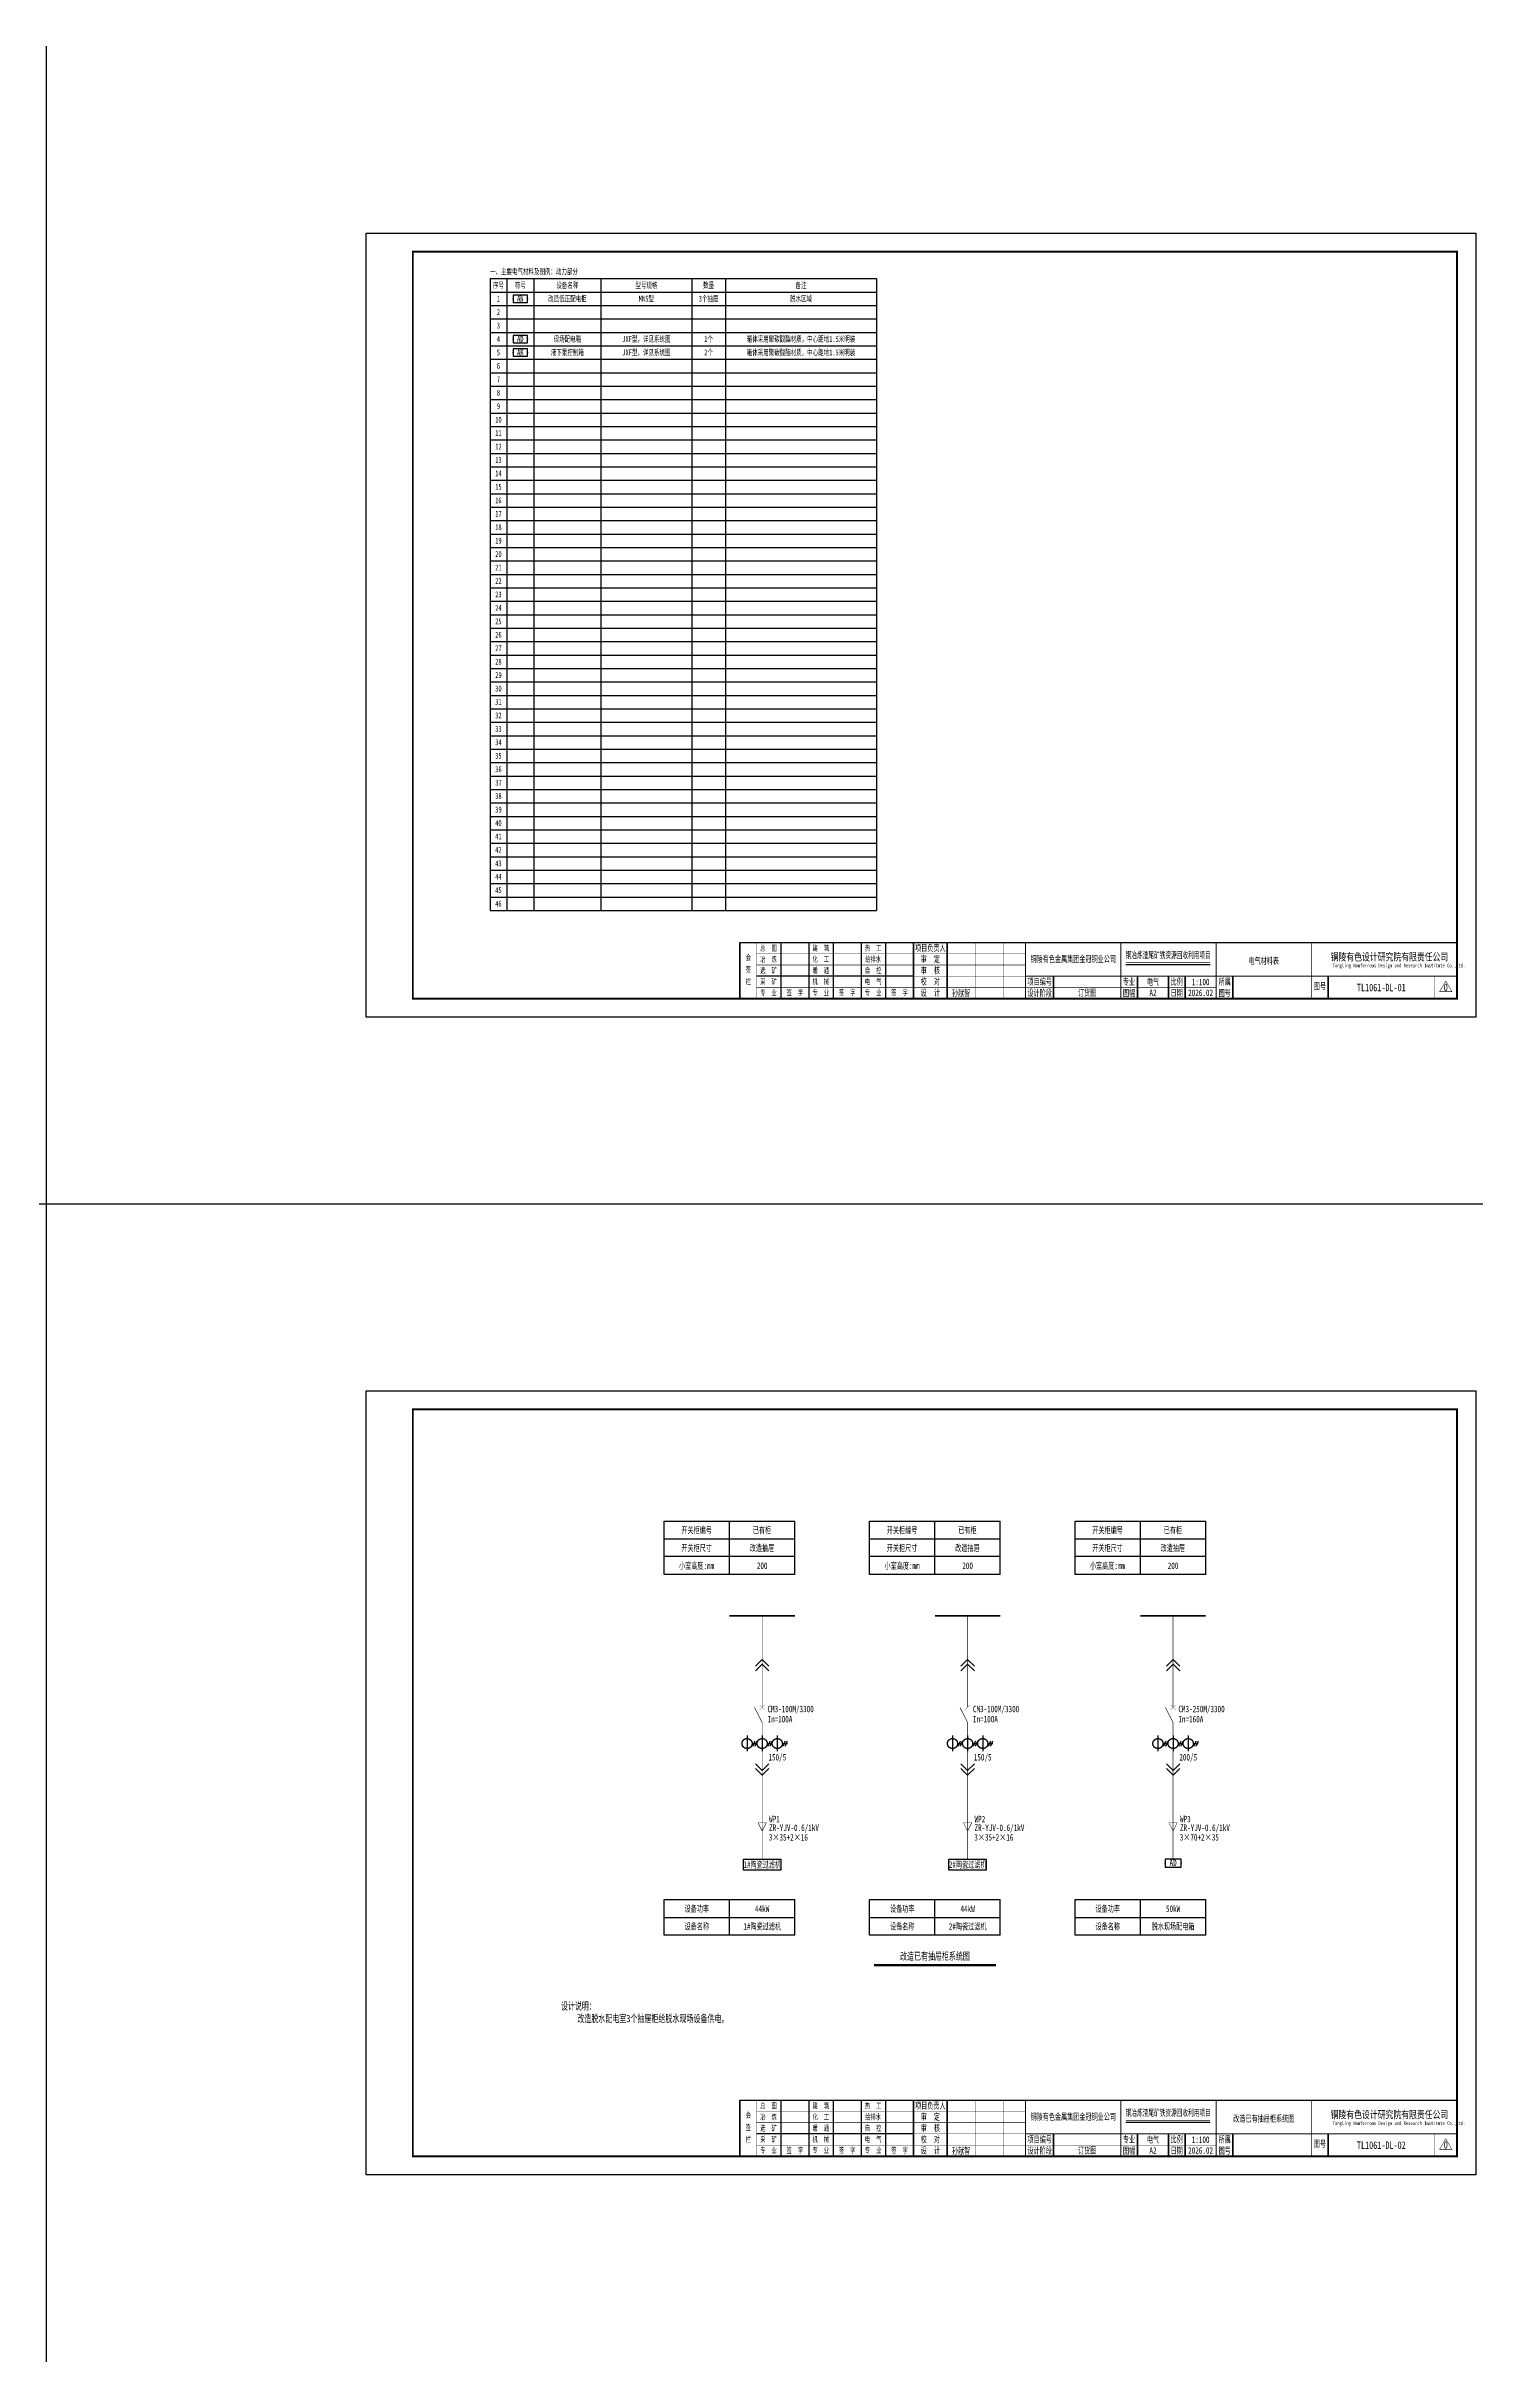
# Model space of a CAD drawing. Header units: millimetres. Extents: x 401220 to 2750366, y -101310 to 943175.
# Drawn here: x 496298 to 572824, y 309391 to 433391 of the extents above; entities that cross this region are included whole.
import ezdxf
from ezdxf.enums import TextEntityAlignment as Align

# ---------------------------------------------------------------- set-up
doc = ezdxf.new("R2010")
doc.units = ezdxf.units.MM
doc.linetypes.add('常规', pattern=[20, 10, 0, 10])
for name, color, linetype in [('BXT', 7, 'Continuous'), ('MX', 3, 'Continuous'), ('TEXT', 4, 'Continuous'), ('动力平面导线层', 3, '常规'), ('图框', 7, 'Continuous'), ('文字', 7, 'Continuous'), ('照明平面设备层', 1, 'Continuous'), ('电辅助1', 7, 'Continuous')]:
    doc.layers.add(name, color=color, linetype=linetype)
for name, color, linetype, lineweight in [('CAXA0', 7, 'Continuous', 70), ('CAXA0层', 7, 'Continuous', 25), ('SW', 8, 'Continuous', 20)]:
    doc.layers.add(name, color=color, linetype=linetype, lineweight=lineweight)
doc.styles.add('HZ', font='simsun.ttf', dxfattribs={"width": 0.75})
doc.styles.add('标准', font='NSimSun.ttf', dxfattribs={"width": 0.667})

# ---------------------------------------------------------------- blocks, each defined once
blk = doc.blocks.new('PLA1')
at = {"color": 0, "linetype": 'ByBlock', "lineweight": -2}
for p, q in [((-500, 500), (-500, 0)), ((500, 500), (-500, 500)), ((-500, 0), (500, 0)), ((500, 0), (500, 500))]:
    blk.add_line(p, q, dxfattribs=at)
for p in [(-500, 250), (0, 500), (0, 0), (500, 250)]:
    blk.add_point(p, dxfattribs=at)
blk = doc.blocks.new('3')
at = {"layer": 'TEXT', "color": 7, "lineweight": 25, "style": 'HZ', "width": 0.75}
for s, height, p in [('铜陵有色设计研究院有限责任公司', 400, (221501, 249018)), ('Tongling Nonferrous Design and Research Institute Co.,Ltd.', 200, (221613, 248659))]:
    blk.add_text(s, height=height, dxfattribs=at).set_placement(p)
blk = doc.blocks.new('铜陵有色图签02')
at = {"layer": '图框', "linetype": 'Continuous', "lineweight": 50}
for p, q in [((-38401, 3003), (-38401, 1)), ((-29100, 3001), (-29100, 0))]:
    blk.add_line(p, q, dxfattribs=at)
at = {"layer": '图框', "color": 7, "linetype": 'Continuous', "lineweight": 25}
for p, q in [((-36201, 3010), (-36201, 9)), ((-34701, 3010), (-34701, 9)), ((-33401, 3017), (-33401, 16)), ((-31901, 3017), (-31901, 16)), ((-30601, 3017), (-30601, 16)), ((-29100, 1201), (-37501, 1201))]:
    blk.add_line(p, q, dxfattribs=at)
at = {"layer": '图框', "color": 7, "linetype": 'Continuous', "lineweight": 35}
for p, q in [((-27300, 3001), (-27300, 1)), ((-21600, 1197), (-21600, -3)), ((-17100, 1200), (-17100, 0)), ((-15450, 0), (-15450, 1200)), ((-14550, 1200), (-14550, 0)), ((-12000, 1201), (-12000, 1)), ((-6900, 1202), (-6900, 2))]:
    blk.add_line(p, q, dxfattribs=at)
at = {"layer": '图框', "lineweight": 25}
blk.add_line((-17723, 1830), (-13223, 1830), dxfattribs=at)
at = {"layer": '图框', "lineweight": 70, "const_width": 70}
blk.add_lwpolyline([(-17980, 3001), (0, 3001), (-38401, 3001)], dxfattribs=at)
at = {"layer": '图框', "color": 7, "linetype": 'Continuous', "lineweight": 25, "const_width": 25}
for points in [[(-37501, 3000), (-37501, 0)], [(-25800, 3001), (-25800, 1)], [(-24300, 3001), (-24300, 1)], [(-23100, 2401), (-37501, 2401)], [(-23100, 1801), (-37501, 1801)], [(-12900, 600), (-18000, 600), (-37501, 600)], [(-23100, 1201), (-29100, 1201)], [(-602, 943), (-932, 371), (-272, 371), (-602, 943)]]:
    blk.add_lwpolyline(points, dxfattribs=at)
at = {"layer": '图框', "linetype": 'Continuous', "lineweight": 50, "const_width": 50}
for points in [[(-23100, 3001), (-23100, 1)], [(-18000, 3000), (-18000, 0)]]:
    blk.add_lwpolyline(points, dxfattribs=at)
at = {"layer": '图框', "lineweight": 50, "const_width": 50}
for points in [[(-12900, 3001), (-12900, 1)], [(-7800, 3001), (-7800, 1)], [(0, 3000), (0, 0)], [(-23100, 1200), (0, 1200)]]:
    blk.add_lwpolyline(points, dxfattribs=at)
at = {"layer": '图框', "lineweight": 25, "const_width": 35}
blk.add_lwpolyline([(-17723, 1930), (-13223, 1930)], dxfattribs=at)
at = {"layer": '图框', "linetype": 'Continuous', "lineweight": 70, "const_width": 70}
blk.add_lwpolyline([(-38401, 1), (0, 0)], dxfattribs=at)
at = {"layer": '图框', "color": 7, "linetype": 'Continuous', "lineweight": 35, "const_width": 25}
blk.add_lwpolyline([(-1200, 1201), (-1200, 0)], dxfattribs=at)
at = {"layer": '图框', "lineweight": 25}
blk.add_blockref('3', (-228268, -246986), dxfattribs=at)
at = {"layer": 'TEXT', "color": 7, "lineweight": 25, "style": '标准', "width": 0.667}
for s, height, p in [('总  图', 300, (-36862, 2555)), ('建  筑', 300, (-34062, 2562)), ('热  工', 300, (-31262, 2562)), ('项目负责人', 350, (-28197, 2541)), ('签', 300, (-37942, 1404)), ('会', 300, (-37942, 2054)), ('冶  炼', 300, (-36862, 1955)), ('选  矿', 300, (-36862, 1355)), ('化  工', 300, (-34062, 1962)), ('暖  通', 300, (-34062, 1362)), ('给排水', 300, (-31262, 1962)), ('自  控', 300, (-31262, 1362)), ('审  定', 350, (-28197, 1941)), ('审  核', 350, (-28197, 1341)), ('栏', 300, (-37942, 754)), ('采  矿', 300, (-36862, 754)), ('专  业', 300, (-36862, 170)), ('签  字', 300, (-35449, 170)), ('机  械', 300, (-34062, 761)), ('专  业', 300, (-34062, 177)), ('签  字', 300, (-32649, 177)), ('专  业', 300, (-31262, 177)), ('电  气', 300, (-31262, 761)), ('签  字', 300, (-29849, 177)), ('校  对', 350, (-28197, 741)), ('设  计', 350, (-28197, 139)), ('项目编号', 350, (-22343, 730)), ('设计阶段', 350, (-22343, 130)), ('专业', 350, (-17559, 730)), ('图幅', 350, (-17559, 130)), ('比例', 350, (-15009, 730)), ('日期', 350, (-15009, 130)), ('所属', 350, (-12438, 730)), ('图号', 350, (-12438, 130)), ('图号', 350, (-7339, 495))]:
    blk.add_text(s, height=height, dxfattribs=at).set_placement(p, align=Align.CENTER)
blk = doc.blocks.new('HG')
at = {"layer": 'CAXA0', "color": 3, "linetype": 'Continuous', "lineweight": 0}
for p, q in [((0, 0), (-360, -360)), ((0, 0), (360, -360)), ((0, -250), (-360, -610)), ((0, -250), (360, -610))]:
    blk.add_line(p, q, dxfattribs=at)
blk = doc.blocks.new('0208D')
at = {"color": 3, "linetype": 'Continuous', "const_width": 0.3}
blk.add_lwpolyline([(0, -7.5), (0, 0)], dxfattribs=at)
blk.add_lwpolyline([(0, -7.5), (2.5, -2.5), (-2.5, -2.5)], close=True, dxfattribs=at)
blk = doc.blocks.new('1107AA')
at = {"color": 3, "linetype": 'Continuous'}
for points, const_width in [([(0, -7.5), (-3.8, 0)], 0.3), ([(1.2, 1.2), (-1.2, -1.2)], 0.1), ([(-1.2, 1.2), (1.2, -1.2)], 0.1)]:
    blk.add_lwpolyline(points, dxfattribs=dict(at, const_width=const_width))
blk = doc.blocks.new('KK')
at = {"layer": 'MX', "color": 3, "linetype": '常规', "lineweight": 25}
for p, q in [((-498, -143), (-378, 128)), ((-384, -143), (-264, 128)), ((313, -143), (432, 128)), ((426, -143), (546, 128)), ((1123, -143), (1243, 128)), ((1236, -143), (1356, 128)), ((-540, -8), (-270, -8)), ((270, -8), (540, -8)), ((1080, -8), (1351, -8))]:
    blk.add_line(p, q, dxfattribs=at)
for centre in [(-810, -8), (0, -8), (810, -8)]:
    blk.add_circle(centre, 270, dxfattribs=at)
at = {"layer": '动力平面导线层', "lineweight": -3, "ltscale": 100}
for p, q in [((-810, 417), (-810, -417)), ((0, 417), (0, -417)), ((810, 417), (810, -417))]:
    blk.add_line(p, q, dxfattribs=at)

msp = doc.modelspace()

# ---------------------------------------------------------------- linework, layer by layer
at = {"color": 3}
for p, q in [((496298.09122, 433391.20568), (496298.09122, 309391.20568)), ((930455.53865, 371391.20568), (401219.70842, 371391.20568))]:
    msp.add_line(p, q, dxfattribs=at)
at = {"color": 2, "linetype": 'ByBlock', "lineweight": 30}
for points in [[(533624.20683, 336308.03746), (535624.31718, 336308.03746), (535624.31718, 335708.15799), (533624.20683, 335708.15799)], [(544624.20831, 336308.03746), (546624.31866, 336308.03746), (546624.31866, 335708.15799), (544624.20831, 335708.15799)]]:
    msp.add_lwpolyline(points, close=True, dxfattribs=at)
at = {"layer": 'CAXA0层', "color": 2, "linetype": 'Continuous', "lineweight": 40}
msp.add_line((540621.09676, 330653.778), (547127.38734, 330653.778), dxfattribs=at)
at = {"layer": 'CAXA0层', "color": 2, "linetype": 'Continuous', "lineweight": 0}
msp.add_line((540621.09676, 330588.29507), (547127.38734, 330588.29507), dxfattribs=at)
at = {"layer": '动力平面导线层', "color": 0, "linetype": 'ByBlock'}
for p, q in [((529374.24057, 354407.0216), (536374.24205, 354407.0216)), ((529374.24057, 351557.0216), (529374.24057, 354407.0216)), ((529374.24057, 353457.0216), (536374.24205, 353457.0216)), ((532874.24057, 351557.0216), (532874.24057, 354407.0216)), ((536374.24205, 351557.02379), (536374.24205, 354407.0216)), ((540374.24205, 354407.0216), (547374.24353, 354407.0216)), ((540374.24205, 351557.0216), (540374.24205, 354407.0216)), ((540374.24205, 353457.0216), (547374.24353, 353457.0216)), ((543874.24205, 351557.0216), (543874.24205, 354407.0216)), ((547374.24353, 351557.02379), (547374.24353, 354407.0216)), ((551374.24353, 354407.0216), (558374.245, 354407.0216)), ((551374.24353, 351557.0216), (551374.24353, 354407.0216)), ((551374.24353, 353457.0216), (558374.245, 353457.0216)), ((554874.24353, 351557.0216), (554874.24353, 354407.0216)), ((558374.245, 351557.02379), (558374.245, 354407.0216)), ((536374.24205, 352507.0216), (529374.24057, 352507.0216)), ((547374.24353, 352507.0216), (540374.24205, 352507.0216)), ((558374.245, 352507.0216), (551374.24353, 352507.0216)), ((536374.24205, 351557.0216), (529374.24057, 351557.0216)), ((547374.24353, 351557.0216), (540374.24205, 351557.0216)), ((558374.245, 351557.0216), (551374.24353, 351557.0216)), ((529374.24057, 334138.26141), (536374.24057, 334138.26141)), ((529374.24057, 332238.26141), (529374.24057, 334138.26141)), ((532874.24057, 332238.26141), (532874.24057, 334138.26141)), ((536374.24057, 332238.26361), (536374.24057, 334138.26361)), ((536374.24057, 332238.26141), (536374.24057, 334138.26141)), ((540374.24205, 334138.26141), (547374.24205, 334138.26141)), ((540374.24205, 332238.26141), (540374.24205, 334138.26141)), ((543874.24205, 332238.26141), (543874.24205, 334138.26141)), ((547374.24205, 332238.26361), (547374.24205, 334138.26361)), ((547374.24205, 332238.26141), (547374.24205, 334138.26141)), ((551374.24353, 334138.26141), (558374.24353, 334138.26141)), ((551374.24353, 332238.26141), (551374.24353, 334138.26141)), ((554874.24353, 332238.26141), (554874.24353, 334138.26141)), ((558374.24353, 332238.26361), (558374.24353, 334138.26361)), ((558374.24353, 332238.26141), (558374.24353, 334138.26141)), ((529374.24057, 333188.26141), (536374.24057, 333188.26141)), ((540374.24205, 333188.26141), (547374.24205, 333188.26141)), ((551374.24353, 333188.26141), (558374.24353, 333188.26141)), ((536374.24057, 332238.26141), (529374.24057, 332238.26141)), ((547374.24205, 332238.26141), (540374.24205, 332238.26141)), ((558374.24353, 332238.26141), (551374.24353, 332238.26141))]:
    msp.add_line(p, q, dxfattribs=at)
at = {"layer": '动力平面导线层', "color": 3, "linetype": 'ByBlock', "lineweight": 20, "ltscale": 2, "const_width": 84}
for points in [[(536374.24057, 349341.09657), (532874.24057, 349341.09353)], [(547374.24205, 349341.09657), (543874.24205, 349341.09353)], [(558374.24353, 349341.09657), (554874.24353, 349341.09353)]]:
    msp.add_lwpolyline(points, dxfattribs=at)
at = {"layer": '图框', "linetype": 'Continuous', "lineweight": 100, "const_width": 100}
for points in [[(515924.24205, 382391.20568), (571824.24205, 382391.20568), (571824.24205, 422391.20568), (515924.24205, 422391.20568)], [(515924.24205, 320391.20568), (571824.24205, 320391.20568), (571824.24205, 360391.20568), (515924.24205, 360391.20568)]]:
    msp.add_lwpolyline(points, close=True, dxfattribs=at)
at = {"layer": '文字', "color": 3, "linetype": 'ByBlock', "lineweight": 25, "const_width": 30}
for points in [[(534624.2354, 344427.67399), (534624.2354, 349341.1012)], [(545624.23687, 344427.67399), (545624.23687, 349341.1012)], [(556624.23687, 344427.67289), (556624.23687, 349341.1001)], [(534624.262, 343617.30063), (534624.26201, 336308.03746)], [(545624.26348, 343617.30063), (545624.26348, 336308.03746)], [(556624.26496, 343617.30282), (556624.26496, 336308.03966)]]:
    msp.add_lwpolyline(points, dxfattribs=at)
at = {"layer": '照明平面设备层', "color": 0}
for p, q in [((520053.54019, 420947.84063), (520053.54019, 387107.84063)), ((520053.54019, 420947.84063), (540753.54019, 420947.84063)), ((520953.54019, 420947.84063), (520953.54019, 387107.84063)), ((522393.54019, 420947.84063), (522393.54019, 387107.84063)), ((525993.54019, 420947.84063), (525993.54019, 387107.84063)), ((530853.54019, 420947.84063), (530853.54019, 387107.84063)), ((532653.54019, 420947.84063), (532653.54019, 387107.84063)), ((540753.54019, 420947.84063), (540753.54019, 387107.84063)), ((520053.54019, 420227.84063), (540753.54019, 420227.84063)), ((520053.54019, 419507.84063), (540753.54019, 419507.84063)), ((520053.54019, 418787.84063), (540753.54019, 418787.84063)), ((520053.54019, 418067.84063), (540753.54019, 418067.84063)), ((520053.54019, 417347.84063), (540753.54019, 417347.84063)), ((520053.54019, 416627.84063), (540753.54019, 416627.84063)), ((520053.54019, 415907.84063), (540753.54019, 415907.84063)), ((520053.54019, 415187.84063), (540753.54019, 415187.84063)), ((520053.54019, 414467.84063), (540753.54019, 414467.84063)), ((520053.54019, 413747.84063), (540753.54019, 413747.84063)), ((520053.54019, 413027.84063), (540753.54019, 413027.84063)), ((520053.54019, 412307.84063), (540753.54019, 412307.84063)), ((520053.54019, 411587.84063), (540753.54019, 411587.84063)), ((520053.54019, 410867.84063), (540753.54019, 410867.84063)), ((520053.54019, 410147.84063), (540753.54019, 410147.84063)), ((520053.54019, 409427.84063), (540753.54019, 409427.84063)), ((520053.54019, 408707.84063), (540753.54019, 408707.84063)), ((520053.54019, 407987.84063), (540753.54019, 407987.84063)), ((520053.54019, 407267.84063), (540753.54019, 407267.84063)), ((520053.54019, 406547.84063), (540753.54019, 406547.84063)), ((520053.54019, 405827.84063), (540753.54019, 405827.84063)), ((520053.54019, 405107.84063), (540753.54019, 405107.84063)), ((520053.54019, 404387.84063), (540753.54019, 404387.84063)), ((520053.54019, 403667.84063), (540753.54019, 403667.84063)), ((520053.54019, 402947.84063), (540753.54019, 402947.84063)), ((520053.54019, 402227.84063), (540753.54019, 402227.84063)), ((520053.54019, 401507.84063), (540753.54019, 401507.84063)), ((520053.54019, 400787.84063), (540753.54019, 400787.84063)), ((520053.54019, 400067.84063), (540753.54019, 400067.84063)), ((520053.54019, 399347.84063), (540753.54019, 399347.84063)), ((520053.54019, 398627.84063), (540753.54019, 398627.84063)), ((520053.54019, 397907.84063), (540753.54019, 397907.84063)), ((520053.54019, 397187.84063), (540753.54019, 397187.84063)), ((520053.54019, 396467.84063), (540753.54019, 396467.84063)), ((520053.54019, 395747.84063), (540753.54019, 395747.84063)), ((520053.54019, 395027.84063), (540753.54019, 395027.84063)), ((520053.54019, 394307.84063), (540753.54019, 394307.84063)), ((520053.54019, 393587.84063), (540753.54019, 393587.84063)), ((520053.54019, 392867.84063), (540753.54019, 392867.84063)), ((520053.54019, 392147.84063), (540753.54019, 392147.84063)), ((520053.54019, 391427.84063), (540753.54019, 391427.84063)), ((520053.54019, 390707.84063), (540753.54019, 390707.84063)), ((520053.54019, 389987.84063), (540753.54019, 389987.84063)), ((520053.54019, 389267.84063), (540753.54019, 389267.84063)), ((520053.54019, 388547.84063), (540753.54019, 388547.84063)), ((520053.54019, 387827.84063), (540753.54019, 387827.84063)), ((520053.54019, 387107.84063), (540753.54019, 387107.84063))]:
    msp.add_line(p, q, dxfattribs=at)
at = {"layer": '照明平面设备层', "color": 0, "lineweight": -3, "ltscale": 100}
for points in [[(513424.24205, 423391.20568), (572824.24205, 423391.20568), (572824.24205, 381391.20568), (513424.24205, 381391.20568)], [(513424.24205, 361391.20568), (572824.24205, 361391.20568), (572824.24205, 319391.20568), (513424.24205, 319391.20568)]]:
    msp.add_lwpolyline(points, close=True, dxfattribs=at)

# ---------------------------------------------------------------- block references
for p in [(534624.13753, 346992.34351), (545624.13901, 346992.34351), (556624.14048, 346992.3457)]:
    msp.add_blockref('HG', p)
at = {"rotation": 180}
for p in [(534624.11367, 340803.36062), (545624.11515, 340803.36062), (556624.11663, 340803.36281)]:
    msp.add_blockref('HG', p, dxfattribs=at)
at = {"layer": 'BXT', "linetype": 'ByBlock', "xscale": 87.66225000098348, "yscale": 87.66225000098348, "zscale": 87.66225000098348}
for p in [(534624.29714, 338468.78997), (545624.29862, 338468.78997), (556624.3001, 338468.79216)]:
    msp.add_blockref('0208D', p, dxfattribs=at)
at = {"layer": '动力平面导线层', "color": 0, "lineweight": -3}
for p in [(534624.262, 342503.44604), (545624.26348, 342503.44604), (556624.26496, 342503.44824)]:
    msp.add_blockref('KK', p, dxfattribs=at)
at = {"layer": '图框', "lineweight": 25}
for p in [(571824.24205, 382391.20568), (571824.24205, 320391.20568)]:
    msp.add_blockref('铜陵有色图签02', p, dxfattribs=at)
at = {"layer": '文字', "color": 3, "linetype": 'ByBlock', "lineweight": 25, "xscale": 108.0493425019085, "yscale": 108.0493425019085, "zscale": 108.0493425019085}
for p in [(534624.262, 344427.6707), (545624.26348, 344427.6707), (556624.26496, 344427.67289)]:
    msp.add_blockref('1107AA', p, dxfattribs=at)
at = {"layer": '照明平面设备层', "color": 2, "linetype": 'ByBlock', "lineweight": 30, "xscale": 0.7776000001467764, "yscale": 0.7776000001467764, "zscale": 0.7776000001467764}
msp.add_blockref('PLA1', (521673.54019, 419673.44063), dxfattribs=at)
at = {"layer": '照明平面设备层', "color": 1, "linetype": 'ByBlock', "lineweight": 30}
for p, xscale, yscale, zscale in [((521673.54019, 417513.44063), 0.7776000001467764, 0.7776000001467764, 0.7776000001467764), ((521673.54019, 416793.44063), 0.7776000001467764, 0.7776000001467764, 0.7776000001467764), ((556624.2624, 335876.02096), 0.8640000000596046, 0.8640000000596046, 0.8640000000596046)]:
    msp.add_blockref('PLA1', p, dxfattribs=dict(at, xscale=xscale, yscale=yscale, zscale=zscale))

# ---------------------------------------------------------------- texts
at = {"layer": 'SW', "color": 7, "linetype": 'ByBlock', "lineweight": 25, "style": '标准', "width": 0.667}
for s, height, p in [('一、主要电气材料及图例：动力部分', 315, (520053.54019, 421172.48155)), ('CM3-100M/3300', 350, (534909.08751, 344172.68044)), ('In=100A', 350, (534909.08751, 343628.41384)), ('CM3-100M/3300', 350, (545909.08899, 344172.68044)), ('In=100A', 350, (545909.08899, 343628.41384)), ('CM3-250M/3300', 350, (556909.09046, 344172.68264)), ('In=160A', 350, (556909.09046, 343628.41603))]:
    msp.add_text(s, height=height, dxfattribs=at).set_placement(p)
for s, height, p in [('序号', 315, (520503.54019, 420439.88155)), ('符号', 315, (521673.54019, 420439.88155)), ('设备名称', 315, (524193.54019, 420439.88155)), ('型号规格', 315, (528423.54019, 420439.88155)), ('数量', 315, (531753.54019, 420439.88155)), ('备注', 315, (536703.54019, 420439.88155)), ('2', 315, (520503.54019, 418999.88155)), ('1', 315, (520503.54019, 419719.88155)), ('AN', 315, (521673.54019, 419723.1205)), ('改造低压配电柜', 315, (524193.54019, 419719.88155)), ('MNS型', 315, (528423.54019, 419719.88155)), ('3个抽屉', 315, (531753.54019, 419719.88155)), ('脱水区域', 315, (536703.54019, 419719.88155)), ('3', 315, (520503.54019, 418279.88155)), ('现场配电箱', 315, (524193.54019, 417559.88155)), ('JXF型，详见系统图', 315, (528423.54019, 417559.88155)), ('1个', 315, (531753.54019, 417559.88155)), ('箱体采用聚碳酸酯材质，中心距地1.5米明装', 315, (536703.54019, 417559.88155)), ('4', 315, (520503.54019, 417559.88155)), ('5', 315, (520503.54019, 416839.88155)), ('AD', 315, (521673.54019, 417563.1205)), ('AK', 315, (521673.54019, 416843.1205)), ('液下泵控制箱', 315, (524193.54019, 416839.88155)), ('JXF型，详见系统图', 315, (528423.54019, 416839.88155)), ('2个', 315, (531753.54019, 416839.88155)), ('箱体采用聚碳酸酯材质，中心距地1.5米明装', 315, (536703.54019, 416839.88155)), ('6', 315, (520503.54019, 416119.88155)), ('7', 315, (520503.54019, 415399.88155)), ('8', 315, (520503.54019, 414679.88155)), ('9', 315, (520503.54019, 413959.88155)), ('10', 315, (520503.54019, 413239.88155)), ('11', 315, (520503.54019, 412519.88155)), ('12', 315, (520503.54019, 411799.88155)), ('13', 315, (520503.54019, 411079.88155)), ('14', 315, (520503.54019, 410359.88155)), ('15', 315, (520503.54019, 409639.88155)), ('16', 315, (520503.54019, 408919.88155)), ('17', 315, (520503.54019, 408199.88155)), ('18', 315, (520503.54019, 407479.88155)), ('19', 315, (520503.54019, 406759.88155)), ('20', 315, (520503.54019, 406039.88155)), ('21', 315, (520503.54019, 405319.88155)), ('22', 315, (520503.54019, 404599.88155)), ('23', 315, (520503.54019, 403879.88155)), ('24', 315, (520503.54019, 403159.88155)), ('25', 315, (520503.54019, 402439.88155)), ('26', 315, (520503.54019, 401719.88155)), ('27', 315, (520503.54019, 400999.88155)), ('28', 315, (520503.54019, 400279.88155)), ('29', 315, (520503.54019, 399559.88155)), ('30', 315, (520503.54019, 398839.88155)), ('31', 315, (520503.54019, 398119.88155)), ('32', 315, (520503.54019, 397399.88155)), ('33', 315, (520503.54019, 396679.88155)), ('34', 315, (520503.54019, 395959.88155)), ('35', 315, (520503.54019, 395239.88155)), ('36', 315, (520503.54019, 394519.88155)), ('37', 315, (520503.54019, 393799.88155)), ('38', 315, (520503.54019, 393079.88155)), ('40', 315, (520503.54019, 391639.88155)), ('39', 315, (520503.54019, 392359.88155)), ('41', 315, (520503.54019, 390919.88155)), ('42', 315, (520503.54019, 390199.88155)), ('43', 315, (520503.54019, 389479.88155)), ('44', 315, (520503.54019, 388759.88155)), ('45', 315, (520503.54019, 388039.88155)), ('46', 315, (520503.54019, 387319.88155)), ('1#陶瓷过滤机', 350, (534624.26201, 335838.7755)), ('2#陶瓷过滤机', 350, (545624.26348, 335838.7755)), ('AD', 350, (556624.2624, 335931.22082))]:
    msp.add_text(s, height=height, dxfattribs=at).set_placement(p, align=Align.CENTER)
at = {"layer": 'SW', "color": 4, "linetype": 'Continuous', "lineweight": 25, "style": '标准'}
for s, height, width, p in [('铜陵有色金属集团金冠铜业公司', 350, 0.667, (551278.09521, 384337.48108)), ('铜冶炼渣尾矿铁资源回收利用项目', 350, 0.62, (556361.76567, 384549.02747)), ('电气材料表', 350, 0.667, (561475.15346, 384236.7046)), ('电气', 350, 0.667, (555548.41855, 383109.47168)), ('1:100', 350, 0.667, (558098.41855, 383109.47168)), ('TL1061-DL-01', 400, 0.667, (567773.55645, 382786.26222)), ('0', 400, 0.667, (571222.01453, 382797.75203)), ('A2', 350, 0.667, (555548.41855, 382529.76963)), ('2026.02', 350, 0.667, (558098.41855, 382529.76963)), ('铜陵有色金属集团金冠铜业公司', 350, 0.667, (551278.09521, 322337.48108)), ('铜冶炼渣尾矿铁资源回收利用项目', 350, 0.62, (556361.76567, 322549.02747)), ('改造已有抽屉柜系统图', 350, 0.667, (561475.15346, 322236.7046)), ('电气', 350, 0.667, (555548.41855, 321109.47168)), ('1:100', 350, 0.667, (558098.41855, 321109.47168)), ('TL1061-DL-02', 400, 0.667, (567773.55645, 320786.26222)), ('0', 400, 0.667, (571222.01453, 320797.75203)), ('A2', 350, 0.667, (555548.41855, 320529.76963)), ('2026.02', 350, 0.667, (558098.41855, 320529.76963))]:
    msp.add_text(s, height=height, dxfattribs=dict(at, width=width)).set_placement(p, align=Align.CENTER)
at = {"layer": 'SW', "color": 7, "linetype": 'Continuous', "lineweight": 25, "style": '标准', "width": 0.667}
for s, p in [('孙献智', (545275.97945, 382511.72401)), ('150/5', (535433.0935, 341587.59116)), ('150/5', (546433.09498, 341587.59116)), ('200/5', (557433.09646, 341587.59336)), ('孙献智', (545275.97945, 320511.72401))]:
    msp.add_text(s, height=350, dxfattribs=at).set_placement(p, align=Align.CENTER)
at = {"layer": 'SW', "color": 1, "linetype": 'Continuous', "lineweight": 25, "style": '标准', "width": 0.667}
for p in [(552023.66577, 382529.76963), (552023.66577, 320529.76963)]:
    msp.add_text('订货图', height=350, dxfattribs=at).set_placement(p, align=Align.CENTER)
at = {"layer": 'SW', "color": 2, "linetype": 'Continuous', "lineweight": 25, "style": '标准', "width": 0.667}
msp.add_text('改造已有抽屉柜系统图', height=400, dxfattribs=at).set_placement((543874.24205, 330908.79203), align=Align.CENTER)
at = {"layer": 'SW', "color": 7, "linetype": 'Continuous', "lineweight": 25, "insert": (523849.65257, 328636.11443), "char_height": 400, "width": 26966.3418766, "attachment_point": 1, "style": '标准'}
msp.add_mtext('设计说明：\\P{\\fSimSun|b0|i0|c134|p2;\\W0.67;    改造脱水配电室3个抽屉柜给脱水现场设备供电。}', dxfattribs=at)
at = {"layer": '动力平面导线层', "color": 0, "linetype": 'ByBlock', "style": '标准', "width": 0.667}
for s, p in [('开关柜编号', (531112.5484, 353746.98243)), ('已有柜', (534612.54914, 353746.98243)), ('开关柜编号', (542112.54988, 353746.98243)), ('已有柜', (545612.55062, 353746.98243)), ('开关柜编号', (553112.55136, 353746.98243)), ('已有柜', (556612.5521, 353746.98243)), ('小室高度:mm', (531112.5484, 351846.98243)), ('开关柜尺寸', (531112.5484, 352796.98243)), ('改造抽屉', (534612.54914, 352796.98243)), ('200', (534624.24205, 351846.98463)), ('小室高度:mm', (542112.54988, 351846.98243)), ('开关柜尺寸', (542112.54988, 352796.98243)), ('改造抽屉', (545612.55062, 352796.98243)), ('200', (545624.24353, 351846.98463)), ('小室高度:mm', (553112.55136, 351846.98243)), ('开关柜尺寸', (553112.55136, 352796.98243)), ('改造抽屉', (556612.5521, 352796.98243)), ('200', (556624.245, 351846.98463)), ('设备功率', (531124.24057, 333478.22225)), ('设备功率', (542124.24205, 333478.22225)), ('设备功率', (553124.24353, 333478.22225)), ('50kW', (556624.24279, 333478.22225)), ('设备名称', (531124.24057, 332528.22225)), ('设备名称', (542124.24205, 332528.22225)), ('设备名称', (553124.24353, 332528.22225)), ('脱水现场配电箱', (556624.24279, 332528.22225))]:
    msp.add_text(s, height=350, dxfattribs=at).set_placement(p, align=Align.CENTER)
at = {"layer": '动力平面导线层', "color": 1, "linetype": 'ByBlock', "style": '标准', "width": 0.667}
for s, p in [('44kW', (534624.23983, 333478.22225)), ('44kW', (545624.24131, 333478.22225)), ('1#陶瓷过滤机', (534624.23983, 332528.22225)), ('2#陶瓷过滤机', (545624.24131, 332528.22225))]:
    msp.add_text(s, height=350, dxfattribs=at).set_placement(p, align=Align.CENTER)
at = {"layer": '电辅助1', "color": 0, "linetype": 'ByBlock', "lineweight": 25, "style": '标准', "width": 0.667}
for s, p in [('WP1', (534994.71119, 338276.14969)), ('WP2', (545994.71266, 338276.14969)), ('WP3', (556994.71414, 338276.15188)), ('3×35+2×16', (534978.36656, 337300.54561)), ('ZR-YJV-0.6/1kV', (534994.58921, 337814.30806)), ('3×35+2×16', (545978.36804, 337300.54561)), ('ZR-YJV-0.6/1kV', (545994.59069, 337814.30806)), ('3×70+2×35', (556978.36951, 337300.5478)), ('ZR-YJV-0.6/1kV', (556994.59217, 337814.31025))]:
    msp.add_text(s, height=350, dxfattribs=at).set_placement(p)

doc.saveas('drawing.dxf')
